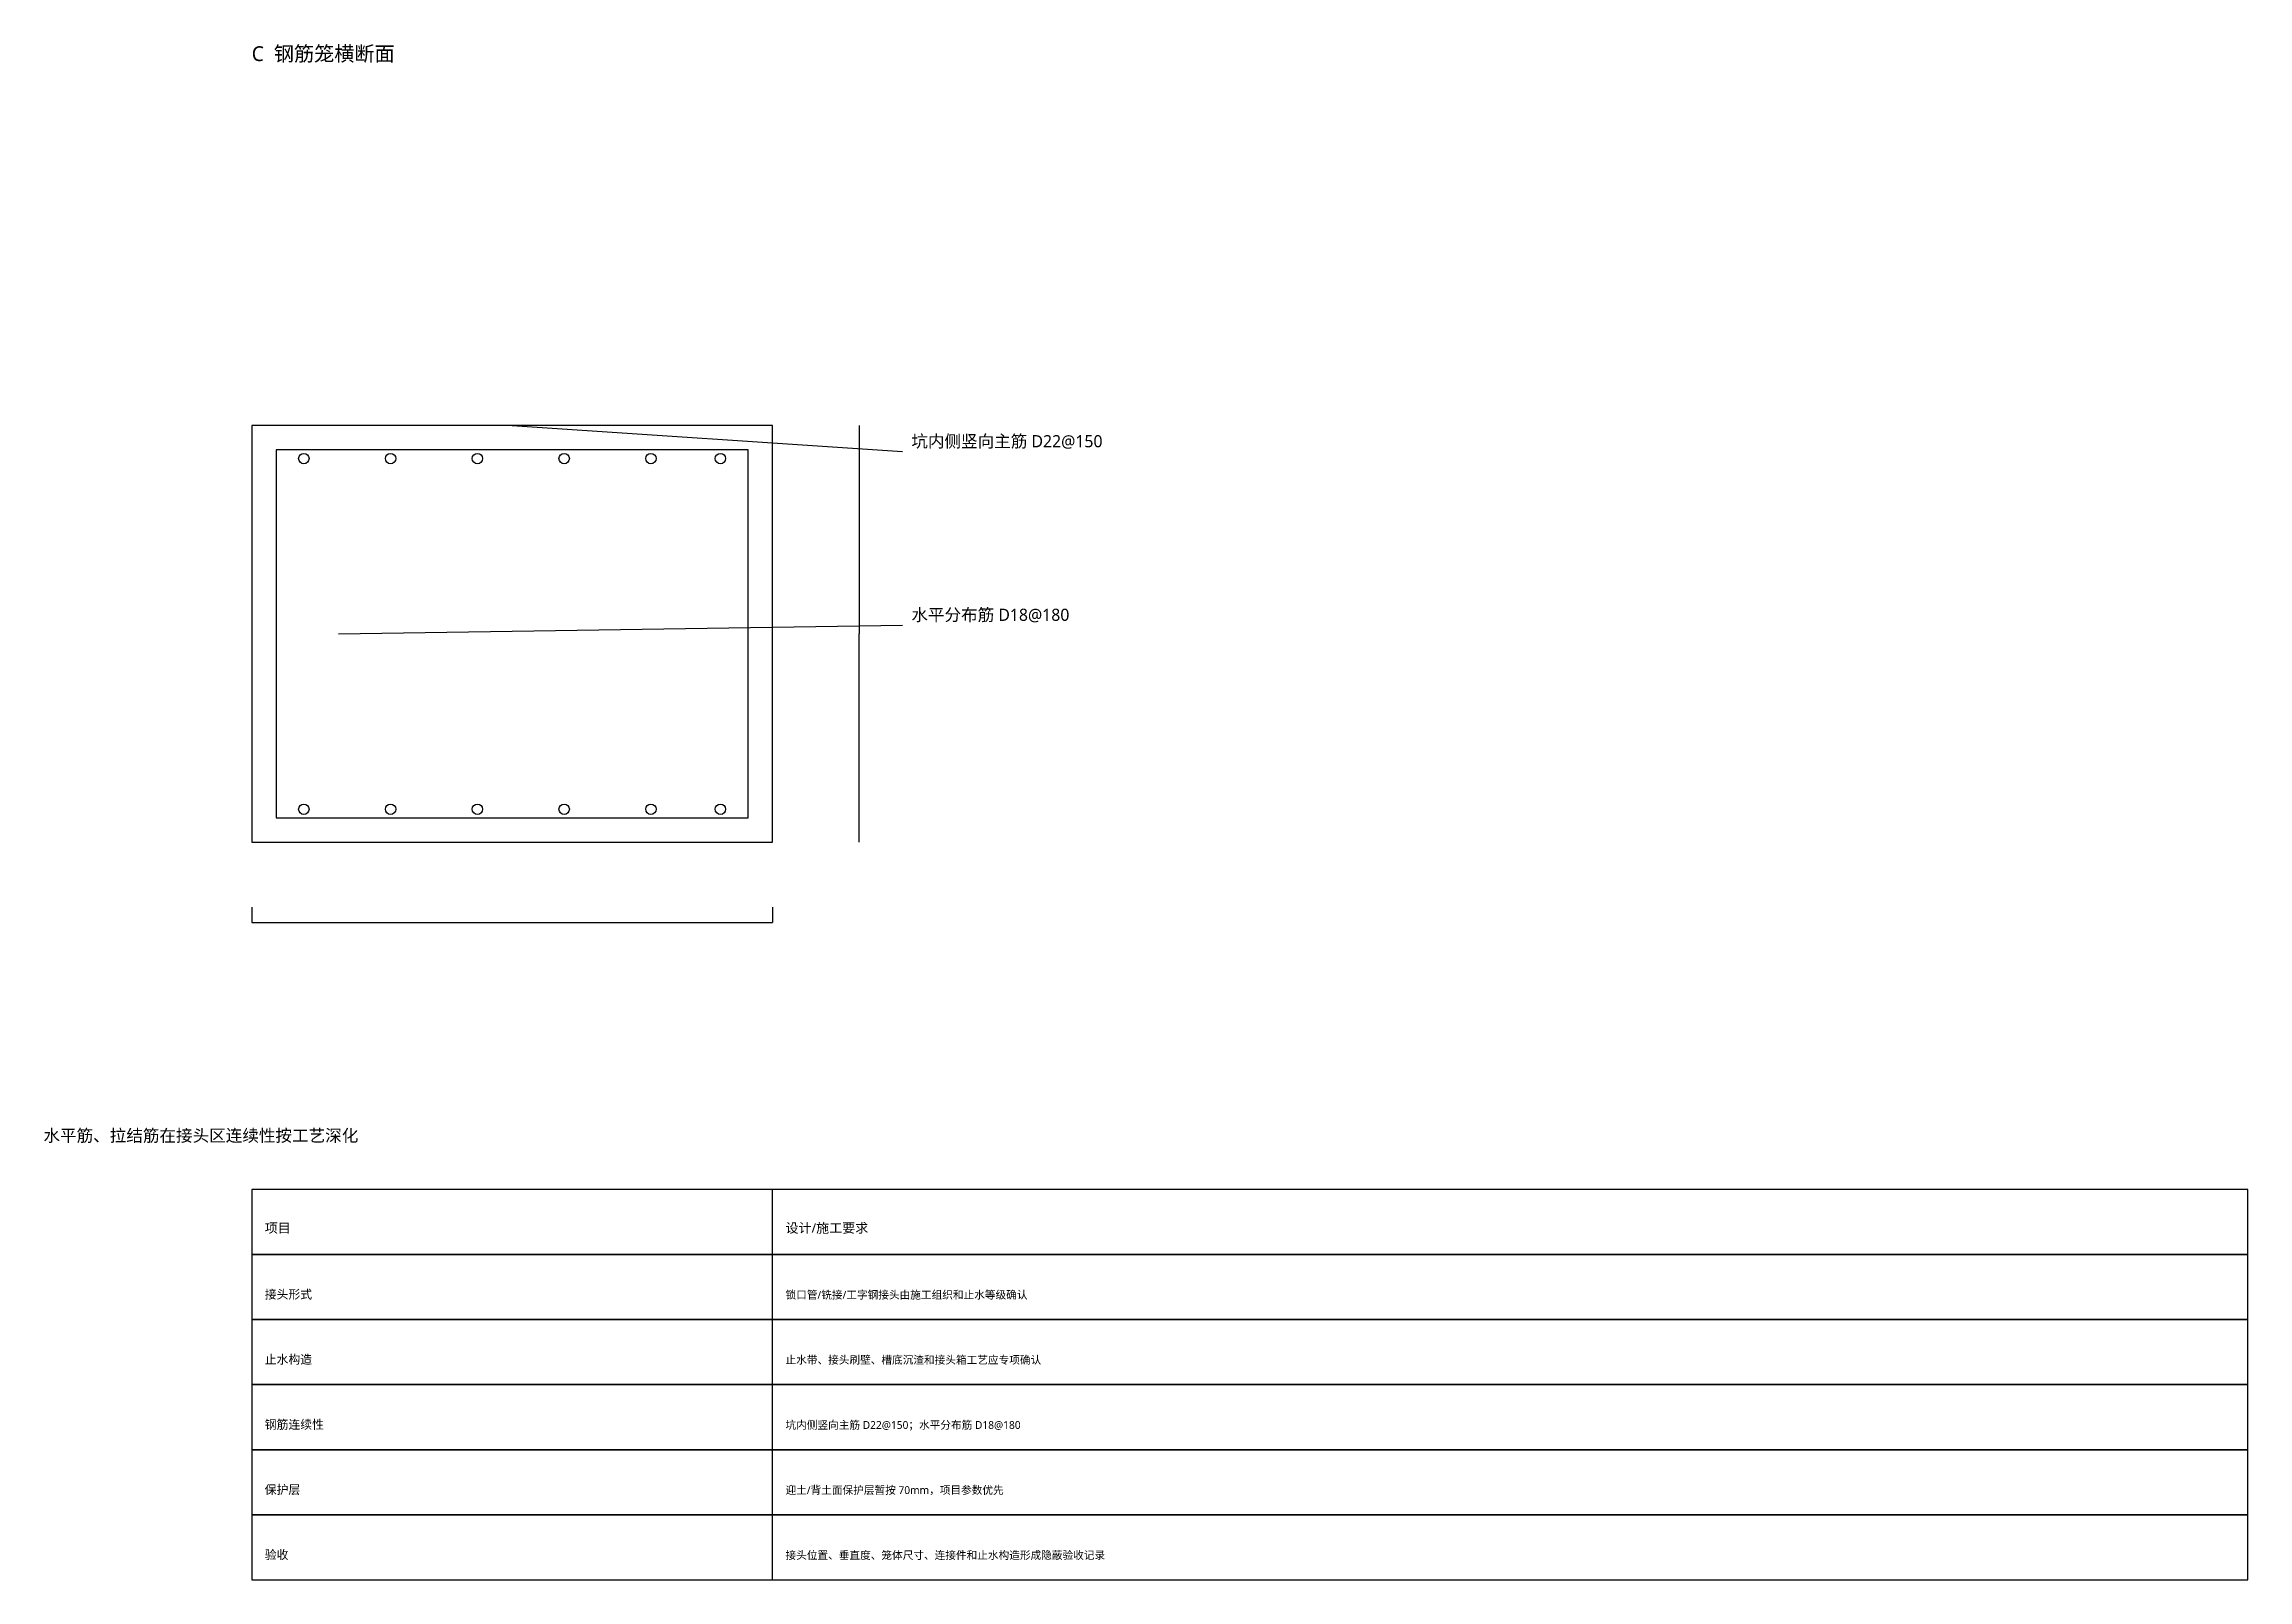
# Model space of a CAD drawing. Header units: millimetres. Extents: x -1 to 76000, y -17824 to 22391.
# Drawn here: x 25215 to 76000, y -13000 to 22391 of the extents above; entities that cross this region are included whole.
import ezdxf

# ---------------------------------------------------------------- set-up
doc = ezdxf.new("R2010")
doc.units = ezdxf.units.MM
for name, color, linetype in [('PIT_CONCRETE', 4, 'CONTINUOUS'), ('PIT_COVER', 2, 'CONTINUOUS'), ('PIT_DIM', 5, 'CONTINUOUS'), ('PIT_LEADER', 6, 'CONTINUOUS'), ('PIT_REBAR_MAIN', 7, 'CONTINUOUS'), ('PIT_TABLE', 7, 'CONTINUOUS'), ('PIT_TEXT', 7, 'CONTINUOUS'), ('PIT_TITLE', 5, 'CONTINUOUS')]:
    doc.layers.add(name, color=color, linetype=linetype)
doc.styles.add('OpenSansCondensed-Light', font='OpenSansCondensed-Light.ttf')
doc.styles.add('PIT_CN', font='msyh.ttf')
doc.dimstyles.new('EZDXF', dxfattribs={"dimtxt": 0.25, "dimasz": 0.175, "dimexe": 0.375, "dimexo": 0.125, "dimgap": 0.1, "dimtad": 1, "dimlfac": 100, "dimzin": 12, "dimdsep": 46, "dimtxsty": 'OpenSansCondensed-Light', "dimblk": 'ARCHTICK', "dimcen": 2.5, "dimazin": 3, "dimtfac": 0.5, "dimtmove": 2, "dimatfit": 3})
doc.dimstyles.new('PIT_DIM', dxfattribs={"dimtxt": 3, "dimasz": 2.5, "dimexe": 1.5, "dimexo": 1, "dimgap": 1, "dimtad": 1, "dimdec": 0, "dimlfac": 100, "dimzin": 12, "dimdsep": 46, "dimtxsty": 'PIT_CN', "dimblk": 'ARCHTICK', "dimcen": 2.5, "dimazin": 3, "dimtfac": 0.5, "dimtmove": 2, "dimatfit": 3})

msp = doc.modelspace()

# ---------------------------------------------------------------- texts
at = {"layer": 'PIT_LEADER', "style": 'PIT_CN'}
for s, p in [('坑内侧竖向主筋 D22@150', (45200, 13100)), ('水平分布筋 D18@180', (45200, 9100)), ('水平筋、拉结筋在接头区连续性按工艺深化', (25200, -2900))]:
    msp.add_text(s, height=280, dxfattribs=at).set_placement(p)
at = {"layer": 'PIT_TEXT', "style": 'PIT_CN'}
for s, height, p in [('接头形式', 200, (30300, -6520)), ('锁口管/铣接/工字钢接头由施工组织和止水等级确认', 180, (42300, -6520)), ('止水构造', 200, (30300, -8020)), ('止水带、接头刷壁、槽底沉渣和接头箱工艺应专项确认', 180, (42300, -8020)), ('钢筋连续性', 200, (30300, -9520)), ('坑内侧竖向主筋 D22@150；水平分布筋 D18@180', 180, (42300, -9520)), ('保护层', 200, (30300, -11020)), ('迎土/背土面保护层暂按 70mm，项目参数优先', 180, (42300, -11020)), ('验收', 200, (30300, -12520)), ('接头位置、垂直度、笼体尺寸、连接件和止水构造形成隐蔽验收记录', 180, (42300, -12520))]:
    msp.add_text(s, height=height, dxfattribs=at).set_placement(p)
at = {"layer": 'PIT_TITLE', "style": 'PIT_CN'}
for s, height, p in [('C  钢筋笼横断面', 340, (30000, 22000)), ('项目', 220, (30300, -5000)), ('设计/施工要求', 220, (42300, -5000))]:
    msp.add_text(s, height=height, dxfattribs=at).set_placement(p)

# ---------------------------------------------------------------- blocks, each defined once
blk = doc.blocks.new('_ARCHTICK')
at = {"color": 0, "linetype": 'BYBLOCK', "const_width": 0.15}
blk.add_lwpolyline([(-0.5, -0.5), (0.5, 0.5)], dxfattribs=at)
blk = doc.blocks.new('*D5')
for p, q in [((30000, 2499), (30000, 2148.5)), ((30000, 2150), (42000, 2150)), ((42000, 2499), (42000, 2148.5))]:
    blk.add_line(p, q)
at = {"layer": 'Defpoints'}
for p in [(30000, 2500), (30000, 2150), (42000, 2500)]:
    blk.add_point(p, dxfattribs=at)
at = {"layer": 'PIT_DIM', "xscale": 2.5, "yscale": 2.5, "rotation": 180}
blk.add_blockref('_ARCHTICK', (30000, 2150), dxfattribs=at)
at = {"layer": 'PIT_DIM', "xscale": 2.5, "yscale": 2.5}
blk.add_blockref('_ARCHTICK', (42000, 2150), dxfattribs=at)
at = {"layer": 'PIT_DIM', "insert": (36000, 2152.5), "char_height": 3, "attachment_point": 5, "style": 'PIT_CN'}
blk.add_mtext('1200000', dxfattribs=at)
blk = doc.blocks.new('*D6')
for p, q in [((44000, 13599), (44000, 8798.5)), ((44000, 4001), (44000, 8801.5)), ((44000, 8800), (44000, 8800))]:
    blk.add_line(p, q)
at = {"layer": 'Defpoints'}
for p in [(44000, 13600), (44000, 8800), (44000, 4000)]:
    blk.add_point(p, dxfattribs=at)
at = {"layer": 'PIT_DIM', "xscale": 2.5, "yscale": 2.5}
blk.add_blockref('_ARCHTICK', (44000, 8800), dxfattribs=at)
at = {"layer": 'PIT_DIM', "xscale": 2.5, "yscale": 2.5, "rotation": 180}
blk.add_blockref('_ARCHTICK', (44000, 8800), dxfattribs=at)
at = {"layer": 'PIT_DIM', "insert": (44000, 8804), "char_height": 3, "attachment_point": 5, "style": 'PIT_CN'}
blk.add_mtext('0', dxfattribs=at)

# ---------------------------------------------------------------- dimensions: what is measured, and where the dimension line sits
at = {"layer": 'PIT_DIM'}
for base, p1, p2, text, picture, middle in [((44000, 8800), (44000, 4000), (44000, 13600), '墙厚 1200', '*D6', (44000, 8804)), ((30000, 2150), (30000, 2500), (42000, 2500), '墙幅/笼宽按分幅表', '*D5', (36000, 2152.5))]:
    dim = msp.add_linear_dim(base=base, p1=p1, p2=p2, text=text, dimstyle='PIT_DIM', dxfattribs=at)
    dim.commit()
    dim.dimension.update_dxf_attribs({"geometry": picture, "text_midpoint": middle})

# ---------------------------------------------------------------- linework, layer by layer
at = {"layer": 'PIT_CONCRETE'}
msp.add_lwpolyline([(30000, 4000), (42000, 4000), (42000, 13600), (30000, 13600)], close=True, dxfattribs=at)
at = {"layer": 'PIT_COVER'}
msp.add_lwpolyline([(30560, 4560), (41440, 4560), (41440, 13040), (30560, 13040)], close=True, dxfattribs=at)
at = {"layer": 'PIT_REBAR_MAIN'}
for centre in [(31200, 12840), (33200, 12840), (35200, 12840), (37200, 12840), (39200, 12840), (40800, 12840), (31200, 4760), (33200, 4760), (35200, 4760), (37200, 4760), (39200, 4760), (40800, 4760)]:
    msp.add_circle(centre, 120, dxfattribs=at)
at = {"layer": 'PIT_TABLE'}
for p, q in [((42000, -5500), (42000, -4000)), ((42000, -7000), (42000, -5500)), ((42000, -8500), (42000, -7000)), ((42000, -10000), (42000, -8500)), ((42000, -11500), (42000, -10000)), ((42000, -13000), (42000, -11500))]:
    msp.add_line(p, q, dxfattribs=at)
for points in [[(30000, -5500), (76000, -5500), (76000, -4000), (30000, -4000)], [(30000, -7000), (76000, -7000), (76000, -5500), (30000, -5500)], [(30000, -8500), (76000, -8500), (76000, -7000), (30000, -7000)], [(30000, -10000), (76000, -10000), (76000, -8500), (30000, -8500)], [(30000, -11500), (76000, -11500), (76000, -10000), (30000, -10000)], [(30000, -13000), (76000, -13000), (76000, -11500), (30000, -11500)]]:
    msp.add_lwpolyline(points, close=True, dxfattribs=at)

msp.set_redraw_order([(e.dxf.handle, doc.entitydb.next_handle()) for e in msp.query("TEXT MTEXT ATTDEF DIMENSION ARC_DIMENSION")])  # texts and dimensions are drawn at this point

# ---------------------------------------------------------------- leaders
at = {"layer": 'PIT_LEADER'}
for points in [[(36000, 13600), (45000, 13000)], [(32000, 8800), (45000, 9000)]]:
    msp.add_leader(points, dimstyle='EZDXF', dxfattribs=at)

doc.saveas('drawing.dxf')
